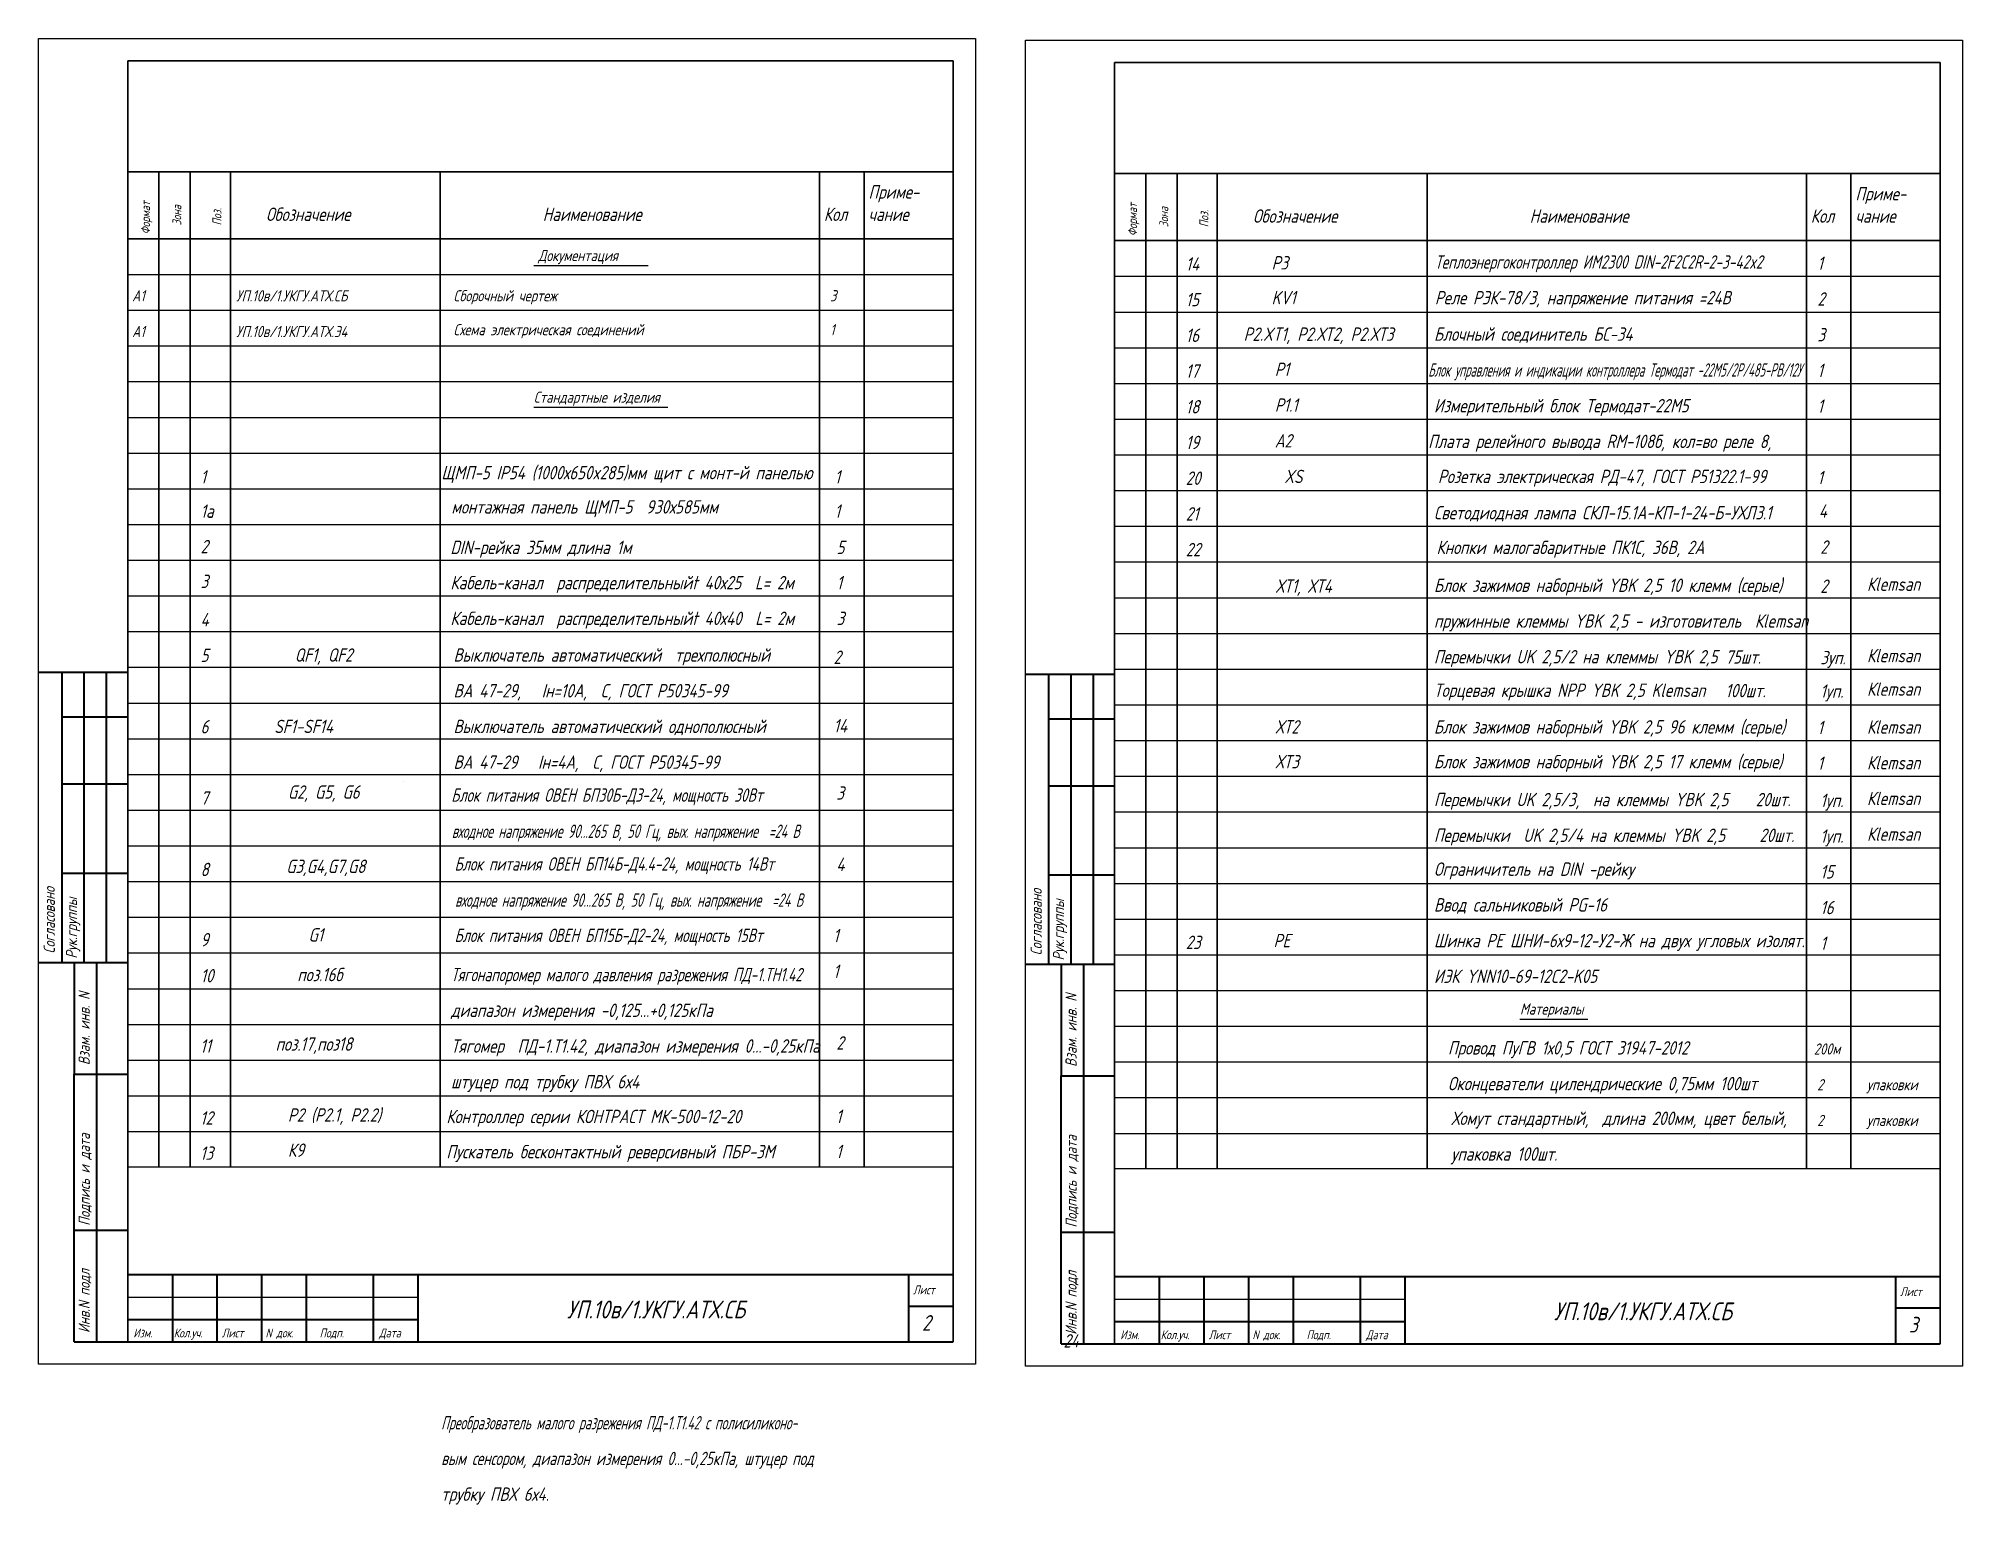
# Model space of a CAD drawing. Header units: millimetres. Extents: x 541 to 3142, y -35 to 600.
# Drawn here: x 1810.8 to 2241.9, y -25.4 to 303 of the extents above; entities that cross this region are included whole.
import ezdxf

# ---------------------------------------------------------------- set-up
doc = ezdxf.new("R2010")
doc.units = ezdxf.units.MM
doc.linetypes.add('HIDDEN', pattern=[0.375, 0.25, -0.125])
doc.layers.add('MAIN', color=7, linetype='Continuous', lineweight=50)
doc.layers.add('TEXT', color=250, linetype='Continuous')
doc.styles.add('GOST тип А', font='GOST_A.TTF', dxfattribs={"oblique": 15})
doc.styles.get("Standard").update_dxf_attribs({"font": 'GOST_A.TTF', "width": 0.8, "oblique": 15, "height": 3})

msp = doc.modelspace()

# ---------------------------------------------------------------- texts
at = {"style": 'GOST тип А', "oblique": 15}
for s, height, p in [('Приме-', 3, (1996.7818, 267.1418)), ('Обозначение', 3, (1861.7818, 262.1418)), ('Наименование', 3, (1923.7818, 262.1418)), ('Наименование', 3, (1923.7818, 262.1418)), ('Кол', 3, (1986.7818, 262.1418)), ('чание', 3, (1996.7818, 262.1418)), ('Документация', 2.5, (1922.7818, 253.1418)), ('А1', 2.5, (1831.7818, 244.1418)), ('Сборочный чертеж', 2.5, (1903.7818, 244.1418)), ('3', 2.5, (1988.1723, 244.1418)), ('А1', 2.5, (1831.7818, 236.1418)), ('Схема электрическая соединений', 2.5, (1903.7818, 236.5375)), ('1', 2.5, (1988.1723, 236.5358)), ('Стандартные изделия', 2.5, (1921.7818, 221.4196))]:
    msp.add_text(s, height=height, dxfattribs=at).set_placement(p)
at = {"oblique": 15}
for s, height, p in [('Приме-', 3, (2217.9451, 266.7383)), ('Обозначение', 3, (2082.9451, 261.7383)), ('Наименование', 3, (2144.9451, 261.7383)), ('Наименование', 3, (2144.9451, 261.7383)), ('Кол', 3, (2207.9451, 261.7383)), ('чание', 3, (2217.9451, 261.7383)), ('Материалы', 2.5, (2142.7795, 84.3455)), ('200м', 2.5, (2208.6398, 75.3908)), ('Оконцеватели цилендрические 0,75мм 100шт', 3, (2126.6398, 67.3908)), ('2', 2.5, (2209.3898, 67.3908)), ('упаковки', 2.5, (2220.4843, 67.3908)), ('2', 2.5, (2209.3898, 59.3908)), ('упаковки', 2.5, (2220.4843, 59.3908))]:
    msp.add_text(s, height=height, dxfattribs=at).set_placement(p)
at = {"style": 'GOST тип А', "oblique": 15}
for s, p in [('Формат', (1835.7818, 259.1418)), ('Зона', (1842.7818, 261.1418)), ('Поз.', (1851.7818, 261.1418))]:
    msp.add_text(s, height=2, rotation=90, dxfattribs=at).set_placement(p)
at = {"oblique": 15}
for s, p in [('Формат', (2056.9451, 258.7383)), ('Зона', (2063.9451, 260.7383)), ('Поз.', (2072.9451, 260.7383))]:
    msp.add_text(s, height=2, rotation=90, dxfattribs=at).set_placement(p)
at = {"color": 7, "linetype": 'Continuous', "oblique": 15, "width": 0.9}
msp.add_text('Теплоэнергоконтроллер ИМ2300 DIN-2F2C2R-2-3-42x2', height=3, dxfattribs=at).set_placement((2123.707, 251.456))
at = {"color": 7, "style": 'GOST тип А', "oblique": 15}
for s, p in [('14', (2067.877, 251.0218)), ('1', (2209.4288, 251.1628)), ('15', (2067.877, 243.0218)), ('2', (2209.4288, 243.1628)), ('16', (2067.877, 235.0218)), ('3', (2209.4288, 235.1628)), ('17', (2067.877, 227.0218)), ('1', (2209.4288, 227.1628)), ('18', (2067.877, 219.0218)), ('1', (2209.4288, 219.1628)), ('19', (2067.877, 211.0218)), ('1', (1847.1054, 203.304)), ('1', (1989.2017, 203.304)), ('20', (2067.877, 203.0218)), ('XS', (2089.9429, 203.4043)), ('Розетка электрическая РД-47, ГОСТ Р51322.1-99  ', (2124.3884, 203.4043)), ('1', (2209.4288, 203.1628)), ('1а', (1847.1054, 195.6323)), ('1', (1989.2017, 195.6323)), ('21', (2067.877, 195.0218)), ('2', (1847.1054, 187.689)), ('DIN-рейка 35мм длина 1м ', (1903.087, 187.5129)), ('5', (1989.6275, 187.5129)), ('22', (2067.877, 187.0218)), ('2', (2210.0702, 187.5868)), ('3', (1847.1054, 179.903)), ('Кабель-канал  распределительныйt 40х25  L= 2м', (1903.087, 179.6173)), ('1', (1989.6444, 179.6173)), ('Блок зажимов наборный YBK 2,5 10 клемм (серые)', (2123.4969, 179.0223)), ('2', (2210.0702, 178.8258)), (' Кlemsan', (2218.9969, 179.2723)), ('4', (1847.1054, 171.3335)), ('Кабель-канал  распределительныйt 40х40  L= 2м', (1903.087, 171.6173)), ('3', (1989.6444, 171.6173)), ('пружинные клеммы YBK 2,5 - изготовитель  Кlemsan', (2123.4969, 171.0223)), ('5', (1847.1054, 163.3335)), ('Перемычки UK 2,5/2 на клеммы YBK 2,5', (2123.4969, 163.0223)), ('75шт.', (2188.8202, 162.9508)), ('3уп.', (2210.0702, 162.8258)), (' Кlemsan', (2218.9969, 163.2723)), ('Торцевая крышка NPP YBK 2,5 Klemsan', (2123.4969, 155.5079)), ('100шт.', (2188.8202, 155.4364)), ('1уп.', (2210.0702, 155.3114)), (' Кlemsan', (2218.9969, 155.7579)), ('6', (1847.1054, 147.3335)), (' ХТ2', (2086.4212, 147.3074)), ('Блок зажимов наборный YBK 2,5 96 клемм (серые)', (2123.4969, 147.3074)), ('1', (2209.4288, 147.1628)), (' Кlemsan', (2218.9969, 147.2723)), (' ХТ3', (2086.4212, 139.5079)), ('Блок зажимов наборный YBK 2,5 17 клемм (серые)', (2123.4969, 139.5079)), ('1', (2209.4288, 139.1628)), (' Кlemsan', (2218.9969, 139.2723)), ('7', (1847.1054, 131.3335)), ('Перемычки UK 2,5/3,  на клеммы YBK 2,5    20шт.', (2123.4969, 131.0223)), ('1уп.', (2210.0702, 130.8258)), (' Кlemsan', (2218.9969, 131.2723)), ('Перемычки  UK 2,5/4 на клеммы YBK 2,5     20шт.', (2123.4969, 123.0223)), ('1уп.', (2210.0702, 122.8258)), (' Кlemsan', (2218.9969, 123.2723)), ('8', (1847.1054, 115.3563)), ('15', (2210.0702, 114.8258)), ('16', (2210.0702, 106.8258)), ('9', (1847.1054, 99.6129)), ('23', (2067.877, 99.0218)), ('1', (2210.0702, 98.8258)), ('10', (1847.1054, 91.5543)), ('поз.16б', (1868.7795, 91.8078)), ('диапазон измерения -0,125...+0,125кПа', (1903.225, 83.8078)), ('11', (1846.9995, 75.8073)), ('поз.17,поз18', (1863.919, 76.2489)), ('Тягомер  ПД-1.Т1.42, диапазон измерения 0...-0,25кПа', (1903.225, 75.8078)), ('штуцер под трубку ПВХ 6х4', (1903.225, 67.8078)), ('12', (1846.9995, 59.6853)), ('1', (1989.504, 60.0553)), ('13', (1846.9995, 51.8073)), ('1', (1989.504, 52.1773)), ('24', (2040.4781, 9.7582))]:
    msp.add_text(s, height=3, dxfattribs=at).set_placement(p)
at = {"color": 7, "linetype": 'Continuous', "oblique": 15}
for s, p in [('Р3', (2087.1166, 251.2618)), ('KV1', (2087.1166, 243.4723)), ('Реле РЭК-78/3, напряжение питания =24В', (2123.707, 243.456))]:
    msp.add_text(s, height=3, dxfattribs=at).set_placement(p)
at = {"color": 7, "oblique": 15}
for s, height, p in [('Р2.XT1, Р2.ХТ2, Р2.ХТ3', 3, (2080.8362, 235.2791)), ('Блочный соединитель БС-34', 3, (2123.5076, 235.294)), ('Р1', 3, (2087.8278, 227.4029)), ('Р1.1', 3, (2087.8278, 219.3929)), ('Измерительный блок Термодат-22М5', 3, (2123.5076, 219.2584)), ('А2', 3, (2087.8278, 211.3929)), ('Плата релейного вывода RM-108б, кол=во реле 8,  ', 3, (2122.1996, 211.2584)), ('ЩМП-5 IP54 (1000х650x285)мм щит с монт-й панелью', 3, (1901.0642, 204.2578)), ('монтажная панель ЩМП-5  930х585мм', 3, (1903.3142, 196.5861)), ('4', 3, (2209.7382, 195.656)), ('Светодиодная лампа СКЛ-15.1А-КП-1-24-Б-УХЛ3.1', 3, (2123.5076, 195.2865)), ('ХТ1, ХТ4', 3, (2088.0434, 178.8508)), ('Ограничитель на DIN -рейку', 3, (2123.5076, 115.4276)), ('Ввод сальниковый PG-16', 3, (2123.5076, 107.4276)), ('РЕ', 3, (2087.5437, 99.4276)), ('Шинка РЕ ШНИ-6х9-12-У2-Ж на двух угловых изолят.', 3, (2123.5076, 99.4276)), ('ИЭК YNN10-69-12C2-K05', 3, (2123.5076, 91.4276)), ('Провод ПуГВ 1х0,5 ГОСТ 31947-2012', 3, (2126.6398, 75.3908)), ('Р2 (Р2.1, Р2.2)', 3, (1866.6645, 60.3518)), ('Контроллер серии КОНТРАСТ МК-500-12-20', 3, (1902.1813, 60.0139)), ('К9', 3, (1866.6645, 52.4737)), ('Пускатель бесконтактный реверсивный ПБР-3М', 3, (1902.1813, 52.1359)), ('Лист', 2, (2006.7818, 21.6791)), ('Лист', 2, (2227.9451, 21.2756)), ('Изм.', 2, (1832.0355, 12.0199)), ('Кол.уч.', 2, (1841.0886, 12.0199)), ('Лист', 2, (1851.8605, 12.0199)), ('N док.', 2, (1861.6572, 12.0199)), ('Подп.', 2, (1873.7818, 12.0199)), ('Дата', 2, (1887.1165, 12.0199)), ('2', 3.5, (2008.7818, 13.5252)), ('Изм.', 2, (2053.1989, 11.6164)), ('Кол.уч.', 2, (2062.2519, 11.6164)), ('Лист', 2, (2073.0238, 11.6164)), ('N док.', 2, (2082.8205, 11.6164)), ('Подп.', 2, (2094.9451, 11.6164)), ('Дата', 2, (2108.2799, 11.6164)), ('3', 3.5, (2229.9451, 13.1217)), ('трубку ПВХ 6х4.', 3, (1901.0133, -24.5966))]:
    msp.add_text(s, height=height, dxfattribs=at).set_placement(p)
for s, width, p in [('Блок управления и индикации контроллера Термодат -22М5/2Р/485-РВ/12У', 0.7, (2122.1996, 227.2584)), ('Преобразователь малого разрежения ПД-1.Т1.42 с полисиликоно-', 0.8, (1901.0133, -8.5966)), ('вым сенсором, диапазон измерения 0...-0,25кПа, штуцер под ', 0.9, (1901.0133, -16.5966))]:
    msp.add_text(s, height=3, dxfattribs=dict(at, width=width)).set_placement(p)
at = {"color": 7, "style": 'GOST тип А', "oblique": 15, "width": 0.9}
msp.add_text('Тягонапоромер малого давления разрежения ПД-1.ТН1.42', height=3, dxfattribs=at).set_placement((1903.225, 91.8078))
at = {"color": 7, "linetype": 'HIDDEN', "oblique": 15}
for s, p in [(' Хомут стандартный,  длина 200мм, цвет белый,', (2125.8201, 59.6133)), (' упаковка 100шт.', (2125.8201, 51.6133))]:
    msp.add_text(s, height=3, dxfattribs=at).set_placement(p)
at = {"layer": 'MAIN', "color": 7, "linetype": 'Continuous', "lineweight": -3, "style": 'GOST тип А', "oblique": 15}
for s, p in [('Кнопки малогабаритные ПК1С, 36В, 2А', (2124.0701, 187.51)), ('QF1, QF2', (1868.196, 163.398)), ('Выключатель автоматический  трехполюсный', (1903.7862, 163.398)), ('2', (1988.9457, 162.898)), ('ВА 47-29,   Iн=10А,  С, ГОСТ Р50345-99', (1903.7862, 155.398)), ('SF1-SF14', (1863.6106, 147.398)), ('Выключатель автоматический однополюсный ', (1903.7862, 147.398)), ('14', (1988.967, 147.5445)), ('ВА 47-29   Iн=4А,  С, ГОСТ Р50345-99', (1903.7862, 139.398)), ('3', (1989.5764, 132.4956)), ('4', (1989.5764, 116.4956)), ('1', (1988.8584, 100.5373)), ('1', (1988.8584, 92.5373)), ('2', (1989.5764, 76.4956))]:
    msp.add_text(s, height=3, dxfattribs=at).set_placement(p)
at = {"layer": 'MAIN', "color": 7, "linetype": 'Continuous', "lineweight": -3, "oblique": 15}
for s, p in [(' G2, G5, G6 ', (1865.137, 132.7065)), ('G3,G4,G7,G8', (1866.3089, 116.058)), (' G1 ', (1869.7559, 100.7065))]:
    msp.add_text(s, height=3, dxfattribs=at).set_placement(p)
for s, width, p in [('Блок питания ОВЕН БП30Б-Д3-24, мощность 30Вт', 0.9, (1903.2786, 132.026)), ('входное напряжение 90...265 В, 50 Гц, вых. напряжение  =24 В', 0.8, (1903.4036, 123.9226)), ('Блок питания ОВЕН БП14Б-Д4.4-24, мощность 14Вт', 0.9, (1904.0134, 116.6017)), ('входное напряжение 90...265 В, 50 Гц, вых. напряжение  =24 В', 0.8, (1904.1384, 108.4984)), ('Блок питания ОВЕН БП15Б-Д2-24, мощность 15Вт', 0.9, (1904.0134, 100.6017))]:
    msp.add_text(s, height=3, dxfattribs=dict(at, width=width)).set_placement(p)
at = {"layer": 'MAIN', "color": 7, "linetype": 'Continuous', "lineweight": -3, "style": 'GOST тип А', "oblique": 15}
for s, p in [('Согласовано', (1814.4568, 98.0318)), ('Рук.группы', (1819.4568, 96.8661)), ('Взам. инв. N', (1822.2582, 73.0199))]:
    msp.add_text(s, height=2.5, rotation=90, dxfattribs=at).set_placement(p)
at = {"layer": 'MAIN', "color": 7, "linetype": 'Continuous', "lineweight": -3, "oblique": 15}
for s, p in [('Согласовано', (2035.6202, 97.6283)), ('Рук.группы', (2040.6202, 96.4627)), ('Взам. инв. N', (2043.4216, 72.6164)), ('Подпись и дата', (1822.3053, 37.0199)), ('Подпись и дата', (2043.4686, 36.6164)), ('Инв.N подл', (1822.2582, 13.0199)), ('Инв.N подл', (2043.4216, 12.6164))]:
    msp.add_text(s, height=2.5, rotation=90, dxfattribs=at).set_placement(p)
at = {"layer": 'TEXT', "color": 7, "linetype": 'Continuous', "lineweight": -3, "oblique": 15}
for s, height, p in [('УП.10в/1.УКГУ.АТХ.СБ', 2.5, (1855.0733, 244.1165)), ('УП.10в/1.УКГУ.АТХ.Э4', 2.5, (1855.0733, 236.1165)), ('УП.10в/1.УКГУ.АТХ.СБ', 4, (1929.2202, 16.2731)), ('УП.10в/1.УКГУ.АТХ.СБ', 4, (2150.3835, 15.8696))]:
    msp.add_text(s, height=height, dxfattribs=at).set_placement(p)

# ---------------------------------------------------------------- linework, layer by layer
for p, q in [((1810.7818, 303.0199), (2020.7818, 303.0199)), ((1810.7818, 6.0199), (1810.7818, 303.0199)), ((2020.7818, 303.0199), (2020.7818, 6.0199)), ((2031.9451, 302.6164), (2241.9451, 302.6164)), ((2031.9451, 5.6164), (2031.9451, 302.6164)), ((2241.9451, 302.6164), (2241.9451, 5.6164)), ((1830.7818, 250.1418), (2015.7818, 250.1418)), ((1830.7818, 250.1418), (2015.7818, 250.1418)), ((1921.7818, 252.1418), (1947.3949, 252.1418)), ((2051.9451, 249.7383), (2236.9451, 249.7383)), ((2051.9451, 249.7383), (2236.9451, 249.7383)), ((1830.7818, 242.1418), (2015.7818, 242.1418)), ((1830.7818, 242.1418), (2015.7818, 242.1418)), ((2051.9451, 241.7383), (2236.9451, 241.7383)), ((2051.9451, 241.7383), (2236.9451, 241.7383)), ((1830.7818, 234.1418), (2015.7818, 234.1418)), ((1830.7818, 234.1418), (2015.7818, 234.1418)), ((2051.9451, 233.7383), (2236.9451, 233.7383)), ((2051.9451, 233.7383), (2236.9451, 233.7383)), ((1830.7818, 226.1418), (2015.7818, 226.1418)), ((2051.9451, 225.7383), (2236.9451, 225.7383)), ((1921.7818, 220.4196), (1951.7907, 220.4196)), ((1830.7818, 218.1418), (2015.7818, 218.1418)), ((2051.9451, 217.7383), (2236.9451, 217.7383)), ((1830.7818, 210.1418), (2015.7818, 210.1418)), ((2051.9451, 209.7383), (2236.9451, 209.7383)), ((1830.7818, 202.1418), (2015.7818, 202.1418)), ((2051.9451, 201.7383), (2236.9451, 201.7383)), ((1830.7818, 194.1418), (2015.7818, 194.1418)), ((2051.9451, 193.7383), (2236.9451, 193.7383)), ((1830.7818, 186.1418), (2015.7818, 186.1418)), ((2051.9451, 185.7383), (2236.9451, 185.7383)), ((1830.7818, 178.1418), (2015.7818, 178.1418)), ((2051.9451, 177.7383), (2236.9451, 177.7383)), ((1830.7818, 170.1418), (2015.7818, 170.1418)), ((2051.9451, 169.7383), (2236.9451, 169.7383)), ((1830.7818, 162.1418), (2015.7818, 162.1418)), ((2051.9451, 161.7383), (2236.9451, 161.7383)), ((1830.7818, 154.1418), (2015.7818, 154.1418)), ((2051.9451, 153.7383), (2236.9451, 153.7383)), ((1830.7818, 146.1418), (2015.7818, 146.1418)), ((2051.9451, 145.7383), (2236.9451, 145.7383)), ((1830.7818, 138.1418), (2015.7818, 138.1418)), ((2051.9451, 137.7383), (2236.9451, 137.7383)), ((1830.7818, 130.1418), (2015.7818, 130.1418)), ((2051.9451, 129.7383), (2236.9451, 129.7383)), ((1830.7818, 122.1418), (2015.7818, 122.1418)), ((2051.9451, 121.7383), (2236.9451, 121.7383)), ((1830.7818, 114.1418), (2015.7818, 114.1418)), ((2051.9451, 113.7383), (2236.9451, 113.7383)), ((1830.7818, 106.1418), (2015.7818, 106.1418)), ((2051.9451, 105.7383), (2236.9451, 105.7383)), ((1830.7818, 98.1418), (2015.7818, 98.1418)), ((2051.9451, 97.7383), (2236.9451, 97.7383)), ((1830.7818, 90.1418), (2015.7818, 90.1418)), ((2051.9451, 89.7383), (2236.9451, 89.7383)), ((1830.7818, 82.1418), (2015.7818, 82.1418)), ((2142.7795, 83.3455), (2157.9592, 83.3455)), ((2051.9451, 81.7383), (2236.9451, 81.7383)), ((1830.7818, 74.1418), (2015.7818, 74.1418)), ((2051.9451, 73.7383), (2236.9451, 73.7383)), ((1830.7818, 66.1418), (2015.7818, 66.1418)), ((2051.9451, 65.7383), (2236.9451, 65.7383)), ((1830.7818, 58.1418), (2015.7818, 58.1418)), ((2051.9451, 57.7383), (2236.9451, 57.7383)), ((1830.7818, 50.2638), (2015.7818, 50.2638)), ((2051.9451, 49.8603), (2236.9451, 49.8603)), ((2020.7818, 6.0199), (1810.7818, 6.0199)), ((2241.9451, 5.6164), (2031.9451, 5.6164))]:
    msp.add_line(p, q)
at = {"lineweight": 30}
for p, q in [((1830.7818, 298.0199), (2015.7818, 298.0199)), ((1830.7818, 11.0199), (1830.7818, 298.0199)), ((2015.7818, 298.0199), (2015.7818, 11.0199)), ((2051.9451, 297.6164), (2236.9451, 297.6164)), ((2051.9451, 10.6164), (2051.9451, 297.6164)), ((2236.9451, 297.6164), (2236.9451, 10.6164)), ((1830.7818, 273.1418), (2015.7818, 273.1418)), ((1837.7818, 273.1418), (1837.7818, 50.2638)), ((1844.7818, 273.1418), (1844.7818, 50.2638)), ((1853.7818, 273.1418), (1853.7818, 50.2638)), ((1900.7818, 273.1418), (1900.7818, 50.2638)), ((1985.7818, 273.1418), (1985.7818, 50.2638)), ((1995.7818, 273.1418), (1995.7818, 50.2638)), ((2051.9451, 272.7383), (2236.9451, 272.7383)), ((2058.9451, 272.7383), (2058.9451, 49.8603)), ((2065.9451, 272.7383), (2065.9451, 49.8603)), ((2074.9451, 272.7383), (2074.9451, 49.8603)), ((2121.9451, 272.7383), (2121.9451, 49.8603)), ((2206.9451, 272.7383), (2206.9451, 49.8603)), ((2216.9451, 272.7383), (2216.9451, 49.8603)), ((1830.7818, 258.1418), (2015.7818, 258.1418)), ((2051.9451, 257.7383), (2236.9451, 257.7383)), ((1830.7818, 66.0199), (1830.7818, 11.0199)), ((2051.9451, 65.6164), (2051.9451, 10.6164))]:
    msp.add_line(p, q, dxfattribs=at)
at = {"color": 7, "lineweight": 40}
for p, q in [((2015.7818, 26.0199), (1830.7818, 26.0199)), ((1840.7818, 26.0199), (1840.7818, 11.0199)), ((1850.7818, 26.0199), (1850.7818, 11.0199)), ((1860.7818, 26.0199), (1860.7818, 11.0199)), ((1870.7818, 26.0199), (1870.7818, 11.0199)), ((1885.7818, 26.0199), (1885.7818, 11.0199)), ((1895.7818, 26.0199), (1895.7818, 11.0199)), ((2005.7818, 26.0199), (2005.7818, 11.0199)), ((2236.9451, 25.6164), (2051.9451, 25.6164)), ((2061.9451, 25.6164), (2061.9451, 10.6164)), ((2071.9451, 25.6164), (2071.9451, 10.6164)), ((2081.9451, 25.6164), (2081.9451, 10.6164)), ((2091.9451, 25.6164), (2091.9451, 10.6164)), ((2106.9451, 25.6164), (2106.9451, 10.6164)), ((2116.9451, 25.6164), (2116.9451, 10.6164)), ((2226.9451, 25.6164), (2226.9451, 10.6164)), ((2005.7818, 19.0199), (2015.7818, 19.0199)), ((2226.9451, 18.6164), (2236.9451, 18.6164)), ((1830.7818, 16.0199), (1895.7818, 16.0199)), ((2051.9451, 15.6164), (2116.9451, 15.6164)), ((1830.7818, 11.0199), (2015.7818, 11.0199)), ((2051.9451, 10.6164), (2236.9451, 10.6164))]:
    msp.add_line(p, q, dxfattribs=at)
at = {"color": 7}
for p, q in [((1830.7818, 26.0199), (1830.7818, 11.0199)), ((2051.9451, 25.6164), (2051.9451, 10.6164)), ((1830.7818, 21.0199), (1895.7818, 21.0199)), ((2051.9451, 20.6164), (2116.9451, 20.6164))]:
    msp.add_line(p, q, dxfattribs=at)
at = {"lineweight": 40}
for p, q in [((1818.7818, 11.0199), (2015.7818, 11.0199)), ((2039.9451, 10.6164), (2236.9451, 10.6164))]:
    msp.add_line(p, q, dxfattribs=at)
at = {"layer": 'MAIN', "color": 7, "linetype": 'Continuous', "lineweight": 40}
for p, q in [((1810.7818, 161.0318), (1830.7818, 161.0318)), ((1815.9803, 161.0318), (1815.9803, 96.0318)), ((1820.9803, 161.0318), (1820.9803, 96.0318)), ((1825.9803, 161.0318), (1825.9803, 96.0318)), ((2031.9451, 160.6283), (2051.9451, 160.6283)), ((2037.1437, 160.6283), (2037.1437, 95.6283)), ((2042.1437, 160.6283), (2042.1437, 95.6283)), ((2047.1437, 160.6283), (2047.1437, 95.6283)), ((1815.9803, 151.0318), (1830.7818, 151.0318)), ((2037.1437, 150.6283), (2051.9451, 150.6283)), ((1815.9803, 136.0318), (1830.7818, 136.0318)), ((2037.1437, 135.6283), (2051.9451, 135.6283)), ((1815.9803, 116.0318), (1830.7818, 116.0318)), ((2037.1437, 115.6283), (2051.9451, 115.6283)), ((1810.7818, 96.0318), (1830.7818, 96.0318)), ((1818.7818, 96.0199), (1818.7818, 71.0199)), ((1823.7818, 96.0199), (1823.7818, 11.0199)), ((2031.9451, 95.6283), (2051.9451, 95.6283)), ((2039.9451, 95.6164), (2039.9451, 70.6164)), ((2044.9451, 95.6164), (2044.9451, 10.6164)), ((1818.7818, 11.0199), (1818.7818, 71.0199)), ((1818.7818, 71.0199), (1830.7818, 71.0199)), ((2039.9451, 10.6164), (2039.9451, 70.6164)), ((2039.9451, 70.6164), (2051.9451, 70.6164)), ((1818.7818, 36.0199), (1830.7818, 36.0199)), ((2039.9451, 35.6164), (2051.9451, 35.6164))]:
    msp.add_line(p, q, dxfattribs=at)
at = {"layer": 'MAIN', "color": 7, "linetype": 'Continuous', "lineweight": -3}
msp.add_line((1892.4948, 136.5684), (1892.4948, 136.5684), dxfattribs=at)

msp.set_redraw_order([(e.dxf.handle, doc.entitydb.next_handle()) for e in msp.query("TEXT MTEXT ATTDEF DIMENSION ARC_DIMENSION")])  # texts and dimensions are drawn at this point

doc.saveas('drawing.dxf')
